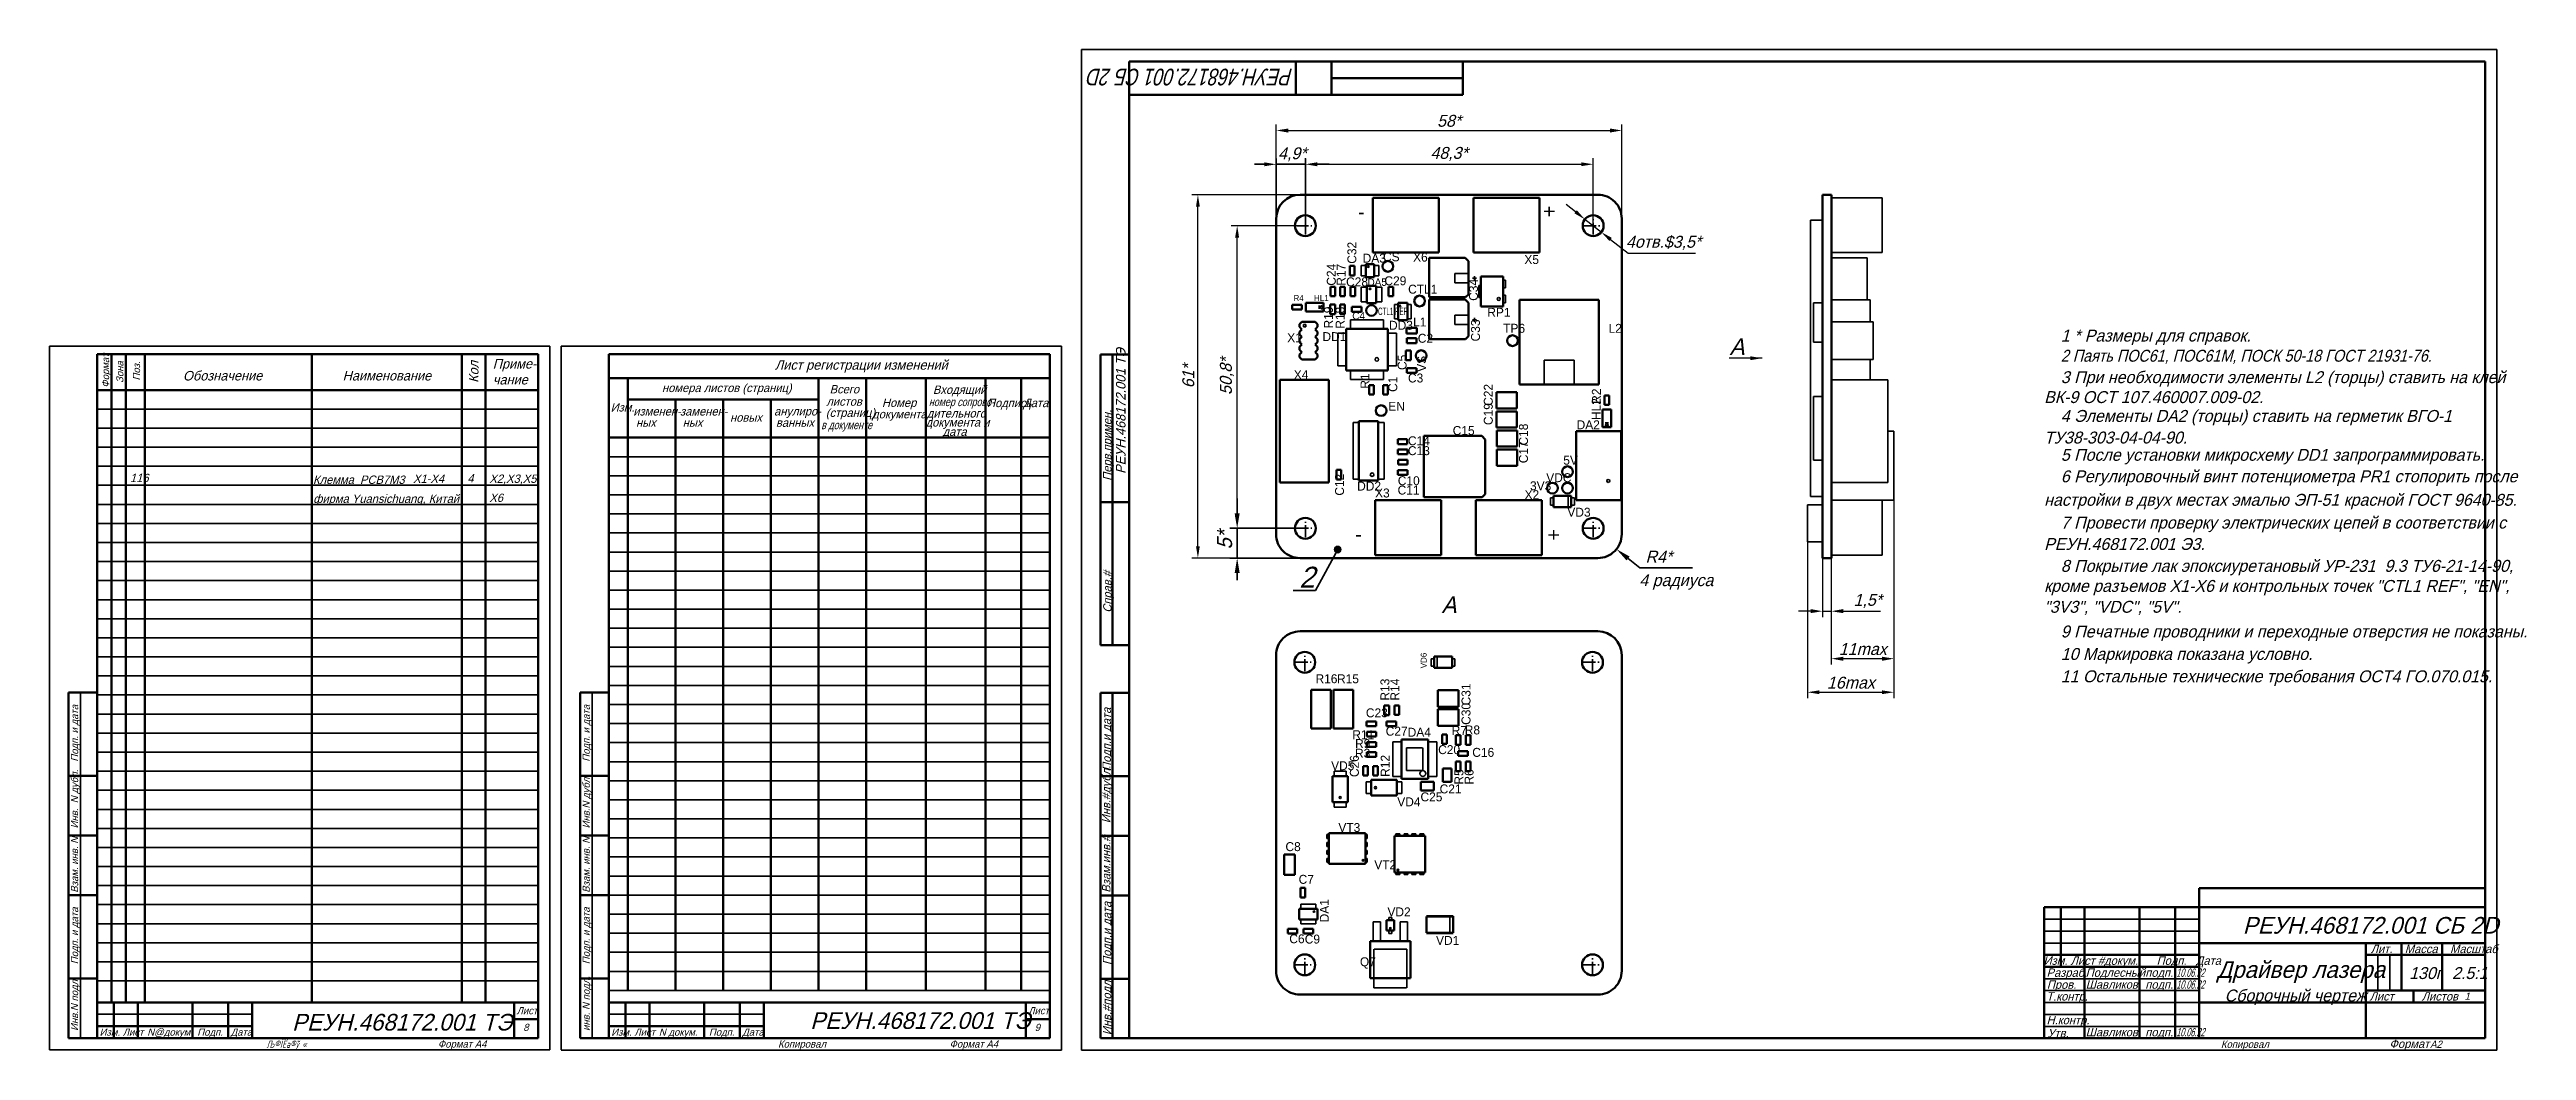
# Model space of a CAD drawing. Extents: x 23089 to 26268, y -1278 to -524.
# Drawn here: x 25229 to 26268, y -944 to -524 of the extents above; entities that cross this region are included whole.
import ezdxf

# ---------------------------------------------------------------- set-up
doc = ezdxf.new("R2010")
doc.units = 0
doc.header["$MEASUREMENT"] = 0
doc.linetypes.add('CNTR_ECKD_1', pattern=[7.5, 5, -1, 0.5, -1])
doc.linetypes.add('DASHED2', pattern=[0.375, 0.25, -0.125])
doc.layers.get('0').update_dxf_attribs({"linetype": 'CONTINUOUS', "lineweight": 50})
doc.layers.get('Defpoints').update_dxf_attribs({"color": 8, "linetype": 'CONTINUOUS'})
for name, color, linetype, lineweight in [('CENTER', 2, 'CNTR_ECKD_1', 35), ('CONTUR', 7, 'CONTINUOUS', 50), ('DIM', 1, 'CONTINUOUS', 35)]:
    doc.layers.add(name, color=color, linetype=linetype, lineweight=lineweight)
doc.layers.add('TEXT', color=1, linetype='CONTINUOUS')
doc.styles.add('ECKD', font='ec5cdwin.shx', dxfattribs={"oblique": 15})
doc.styles.add('ESKD', font='eskd', dxfattribs={"width": 0.9, "oblique": 15, "height": 4})
doc.styles.get("Standard").update_dxf_attribs({"font": 'ec5cdwin.shx'})
doc.styles.add('ЕСКД', font='ec5cdwin.shx', dxfattribs={"oblique": 15})
doc.dimstyles.new('05', dxfattribs={"dimtxt": 5, "dimasz": 5, "dimexe": 2.5, "dimexo": 0, "dimgap": 1.5, "dimtad": 1, "dimtoh": 1, "dimlfac": 0.5, "dimtxsty": 'ECKD', "dimcen": -3, "dimdle": 1.25, "dimclrd": 256, "dimclre": 256, "dimclrt": 256, "dimaunit": 1, "dimadec": 0, "dimazin": 0, "dimtfac": 0.45, "dimtmove": 0, "dimatfit": 2, "dimfxl": 1, "dimtvp": 0.9, "dimtolj": 1, "dimtzin": 12, "dimarcsym": 1})

msp = doc.modelspace()

# ---------------------------------------------------------------- texts
at = {"style": 'ECKD', "oblique": 15}
msp.add_text('2', height=8.75, dxfattribs=at).set_placement((25753.062, -749.382))
at = {"char_height": 7, "attachment_point": 5, "style": 'ECKD'}
for insert in [(25936.715, -648.253), (25815.852, -756.598)]:
    msp.add_mtext('\\A1;А', dxfattribs=dict(at, insert=insert))
at = {"layer": 'Defpoints', "style": 'ECKD', "oblique": 15}
msp.add_text('X1-Х4', height=3.5, dxfattribs=at).set_placement((25381.185, -705.427))
at = {"layer": 'DIM', "style": 'ECKD', "oblique": 15, "width": 0.8}
msp.add_text('РЕУН.468172.001 СБ 2D', height=7, rotation=180, dxfattribs=at).set_placement((25750.537, -531.593))
at = {"layer": 'DIM'}
for s, height, p in [('-', 6.25, (25777.689, -594.715)), ('DA3', 3.75, (25779.644, -612.986)), ('CS', 3.75, (25788.178, -612.43)), ('X6', 3.75, (25800.815, -612.561)), ('X5', 3.75, (25847.506, -613.577)), ('C28', 3.75, (25772.684, -622.929)), ('DA5', 3.125, (25781.677, -622.732)), ('C29', 3.75, (25788.774, -622.474)), ('CTL1', 3.75, (25798.725, -626.013)), ('R4', 2.5, (25750.637, -629.088)), ('HL1', 2.5, (25759.231, -629.095)), ('C4', 3.125, (25775.27, -636.868)), ('RP1', 3.75, (25831.95, -635.72)), ('X1', 3.75, (25747.979, -646.421)), ('DD1', 3.75, (25762.781, -645.922)), ('DD3', 3.75, (25790.716, -641.162)), ('L1', 3.75, (25800.82, -639.787)), ('C2', 3.75, (25802.779, -646.612)), ('TP6', 3.75, (25838.609, -642.422)), ('L2', 3.75, (25882.825, -642.452)), ('X4', 3.75, (25750.743, -661.897)), ('C3', 3.75, (25798.667, -663.289)), ('EN', 3.75, (25790.375, -675.164)), ('C14', 3.75, (25798.646, -689.634)), ('C15', 3.75, (25817.431, -685.338)), ('DA2', 3.75, (25869.43, -682.922)), ('C13', 3.75, (25798.629, -693.793)), ('5V', 3.75, (25863.834, -697.79)), ('DD2', 3.75, (25777.33, -708.652)), ('C11', 3.75, (25794.316, -710.325)), ('C10', 3.75, (25794.385, -706.397)), ('3V3', 3.75, (25849.876, -708.538)), ('VDC', 3.75, (25856.673, -705.131)), ('X3', 3.75, (25784.857, -711.55)), ('X2', 3.75, (25847.598, -712.274)), ('VD3', 3.75, (25865.542, -719.609)), ('-', 6.25, (25776.466, -730.073)), ('R16', 3.75, (25759.862, -789.503)), ('R15', 3.75, (25768.881, -789.522)), ('C23', 3.75, (25780.996, -803.814)), ('R11', 3.75, (25775.296, -813.005)), ('C27', 3.75, (25789.3, -811.53)), ('DA4', 3.75, (25798.531, -811.966)), ('R7', 3.75, (25817.02, -811.255)), ('R8', 3.75, (25822.486, -810.996)), ('R3', 3.75, (25776.45, -820.77)), ('R9', 3.75, (25776.477, -816.743)), ('C20', 3.75, (25811.32, -819.267)), ('C16', 3.75, (25825.641, -820.41)), ('VD5', 3.75, (25766.413, -826.009)), ('VD4', 3.75, (25794.161, -841.178)), ('C25', 3.75, (25803.911, -839.096)), ('C21', 3.75, (25811.944, -835.757)), ('VT3', 3.75, (25769.453, -851.962)), ('C8', 3.75, (25747.248, -859.979)), ('C7', 3.75, (25752.783, -873.706)), ('VT2', 3.75, (25784.514, -867.567)), ('VD2', 3.75, (25790.039, -887.36)), ('C6', 3.75, (25748.853, -898.649)), ('C9', 3.75, (25755.339, -898.771)), ('VD1', 3.75, (25810.433, -899.333)), ('Q7', 3.75, (25778.5, -908.298))]:
    msp.add_text(s, height=height, dxfattribs=at).set_placement(p)
for s, height, p in [('+', 6.25, (25860.946, -593.927)), ('C32', 3.75, (25777.006, -613.455)), ('C24', 3.75, (25768.358, -622.669)), ('R17', 3.75, (25772.444, -622.689)), ('C34', 3.75, (25828.027, -629.022)), ('R19', 3.75, (25767.174, -640.621)), ('R18', 3.75, (25772.035, -640.732)), ('C33', 3.75, (25828.86, -646.06)), ('C5', 3.75, (25798.065, -658.056)), ('VS', 3.75, (25806.253, -658.815)), ('R1', 3.75, (25782.497, -665.891)), ('C1', 3.75, (25794.168, -667.251)), ('C22', 3.75, (25834.236, -673.105)), ('C19', 3.75, (25834.236, -681.168)), ('HL2', 3.75, (25879.52, -679.063)), ('R2', 3.75, (25879.594, -672.253)), ('C18', 3.75, (25848.996, -689.754)), ('C17', 3.75, (25848.996, -697.181)), ('C12', 3.75, (25771.816, -710.792)), ('+', 6.25, (25862.821, -729.695)), ('VD6', 2.5, (25806.506, -783.233)), ('R13', 3.75, (25790.864, -796.79)), ('R14', 3.75, (25795.057, -796.801)), ('C31', 3.75, (25824.888, -798.833)), ('C30', 3.75, (25824.888, -806.997)), ('C26', 3.75, (25778.037, -828.914)), ('R12', 3.75, (25790.967, -828.803)), ('R5', 3.75, (25821.924, -832.05)), ('R6', 3.75, (25826.161, -832.038)), ('DA1', 3.75, (25765.432, -889.883))]:
    msp.add_text(s, height=height, rotation=90, dxfattribs=at).set_placement(p)
at = {"layer": 'DIM', "width": 0.5}
msp.add_text('CTL1 REF', height=3.125, dxfattribs=at).set_placement((25786.1, -634.967))
at = {"layer": 'DIM', "oblique": 15}
for s, height, style, p in [('1 * Размеры для справок.', 5, 'ЕСКД', (26072.617, -646.112)), ('Приме-', 4, 'ECKD', (25414.613, -657.449)), ('Лист регистрации изменений', 4, 'ECKD', (25532.985, -657.929)), ('Обозначение', 4, 'ECKD', (25284.613, -662.449)), ('Наименование', 4, 'ECKD', (25351.613, -662.449)), ('чание', 4, 'ECKD', (25414.613, -664.115)), ('номера листов (страниц)', 3.5, 'ECKD', (25485.614, -667.32)), ('Всего', 3.5, 'ECKD', (25555.976, -667.885)), ('Входящий', 3.5, 'ECKD', (25599.32, -668.075)), ('3 При необходимости элементы L2 (торцы) ставить на клей', 5, 'ЕСКД', (26072.617, -663.565)), ('Изм.', 3.5, 'ECKD', (25464.076, -675.48)), ('изменен-', 3.5, 'ECKD', (25473.584, -677.16)), ('заменен-', 3.5, 'ECKD', (25493.197, -677.16)), ('анулиро-', 3.5, 'ECKD', (25532.659, -677.148)), ('листов', 3.5, 'ECKD', (25554.588, -673.049)), ('(страниц)', 3.5, 'ECKD', (25554.384, -677.735)), ('документа', 3.5, 'ECKD', (25573.841, -678.318)), ('Номер', 3.5, 'ECKD', (25577.941, -673.537)), ('дительного', 3.5, 'ECKD', (25596.785, -677.992)), ('Подпись', 3.5, 'ECKD', (25622.019, -673.637)), ('Дата', 3.5, 'ECKD', (25637.193, -673.637)), ('ВК-9 ОСТ 107.460007.009-02.', 5, 'ЕСКД', (26065.617, -671.929)), ('4 Элементы DA2 (торцы) ставить на герметик ВГО-1 ', 5, 'ЕСКД', (26072.617, -679.831)), ('ных', 3.5, 'ECKD', (25474.728, -681.902)), ('ных', 3.5, 'ECKD', (25494.308, -681.902)), ('новых', 3.5, 'ECKD', (25514.185, -679.738)), ('ванных', 3.5, 'ECKD', (25533.445, -681.902)), ('документа и', 3.5, 'ECKD', (25596.236, -681.79)), ('дата', 3.5, 'ECKD', (25603.376, -685.705)), ('ТУ38-303-04-04-90.', 5, 'ЕСКД', (26065.617, -688.905)), ('5 После установки микросхему DD1 запрограммировать.', 5, 'ЕСКД', (26072.617, -696.16)), ('6 Регулировочный винт потенциометра PR1 стопорить после ', 5, 'ЕСКД', (26072.617, -705.181)), ('настройки в двух местах эмалью ЭП-51 красной ГОСТ 9640-85.', 5, 'ЕСКД', (26065.617, -715.043)), ('7 Провести проверку электрических цепей в соответствии с', 5, 'ЕСКД', (26072.617, -724.608)), ('РЕУН.468172.001 Э3.', 5, 'ЕСКД', (26065.617, -733.582)), ('8 Покрытие лак эпоксиуретановый УР-231  9.3 ТУ6-21-14-90,', 5, 'ЕСКД', (26072.617, -742.764)), ('кроме разъемов X1-X6 и контрольных точек "CTL1 REF", "EN",', 5, 'ЕСКД', (26065.617, -751.182)), ('"3V3", "VDC", "5V".', 5, 'ЕСКД', (26065.617, -759.94)), ('9 Печатные проводники и переходные отверстия не показаны.', 5, 'ЕСКД', (26072.617, -770.311)), ('10 Маркировка показана условно.', 5, 'ЕСКД', (26072.617, -779.743)), ('11 Остальные технические требования ОСТ4 ГО.070.015.', 5, 'ЕСКД', (26072.617, -789.114)), ('РЕУН.468172.001 СБ 2D', 7, 'ECKD', (26148.992, -894.621)), ('Подлесный', 3.5, 'ECKD', (26083.058, -912.733)), ('Шавликов', 3.5, 'ECKD', (26083.058, -917.733)), ('подп.', 3.5, 'ECKD', (26108.051, -912.733)), ('Драйвер лазера', 7, 'ECKD', (26138.115, -913.211)), ('подп.', 3.5, 'ECKD', (26108.051, -917.733)), ('Сборочный чертеж', 5, 'ECKD', (26141.365, -923.088)), ('Изм. Лист', 3, 'ECKD', (25249.613, -937.449)), ('N@докум.', 3, 'ECKD', (25269.613, -937.449)), ('Подп.', 3, 'ECKD', (25290.613, -937.449)), ('Дата', 3, 'ECKD', (25304.613, -937.449)), ('РЕУН.468172.001 ТЭ', 7, 'ECKD', (25330.403, -935.297)), ('Лист', 3, 'ECKD', (25424.613, -928.449)), ('Изм. Лист', 3, 'ECKD', (25464.317, -937.449)), ('N докум.', 3, 'ECKD', (25484.317, -937.449)), ('Подп.', 3, 'ECKD', (25505.317, -937.449)), ('Дата', 3, 'ECKD', (25519.317, -937.449)), ('РЕУН.468172.001 ТЭ', 7, 'ECKD', (25547.846, -934.596)), ('Лист', 3, 'ECKD', (25639.317, -928.449)), ('Шавликов', 3.5, 'ECKD', (26083.058, -937.733)), ('подп.', 3.5, 'ECKD', (26108.051, -937.733)), ('Формат A4', 3, 'ECKD', (25391.613, -942.449)), ('Копировал', 3, 'ECKD', (25534.317, -942.449)), ('Формат A4', 3, 'ECKD', (25606.317, -942.449)), ('Копировал', 3, 'ECKD', (26139.81, -942.547)), ('A2', 3, 'ECKD', (26227.617, -942.547))]:
    msp.add_text(s, height=height, dxfattribs=dict(at, style=style)).set_placement(p)
at = {"layer": 'DIM', "style": 'ECKD', "oblique": 15}
for s, height, p in [('Формат', 3, (25253.613, -665.449)), ('Зона', 3, (25259.613, -663.449)), ('Поз.', 3, (25266.613, -662.449)), ('Кол', 4, (25408.613, -663.449)), ('РЕУН.468172.001 ТЭ', 4, (25680.126, -701.649)), ('Перв.примен.', 3.5, (25674.21, -704.549)), ('Справ.#', 3.5, (25674.283, -759.913)), ('Подп. и дата', 3, (25240.613, -822.449)), ('Подп. и дата', 3, (25455.317, -822.449)), ('Подп.и дата', 3.5, (25673.974, -826.317)), ('Инв.  N дубл.', 3, (25240.613, -850.449)), ('Инв.N дубл.', 3, (25455.317, -850.449)), ('Взам.инв.#    Инв.#дубл.', 3.5, (25673.816, -877.455)), ('Взам. инв. N', 3, (25240.613, -877.449)), ('Взам. инв. N', 3, (25455.317, -877.449)), ('Подп. и дата', 3, (25240.613, -907.449)), ('Подп. и дата', 3, (25455.317, -907.449)), ('Инв.#подл.    Подп.и дата', 3.5, (25674.116, -937.189)), ('Инв.N подл.', 3, (25240.613, -935.449)), ('инв. N подл.', 3, (25455.317, -935.449))]:
    msp.add_text(s, height=height, rotation=90, dxfattribs=at).set_placement(p)
at = {"layer": 'DIM', "oblique": 15}
for s, height, style, width, p in [('2 Паять ПОС61, ПОС61М, ПОСК 50-18 ГОСТ 21931-76.', 5, 'ЕСКД', 0.9, (26072.617, -654.575)), ('номер сопрово-', 3.5, 'ECKD', 0.8, (25597.6, -673.204)), ('в документе', 3.5, 'ECKD', 0.8, (25552.437, -682.904)), ('10.06.22', 3.5, 'ECKD', 0.6, (26121.058, -912.733)), ('10.06.22', 3.5, 'ECKD', 0.6, (26121.058, -917.733)), ('10.06.22', 3.5, 'ECKD', 0.6, (26121.058, -937.733)), ('Љ®ЇЁа®ў\xa0«', 3, 'ESKD', 0.8, (25319.644, -942.547))]:
    msp.add_text(s, height=height, dxfattribs=dict(at, style=style, width=width)).set_placement(p)
at = {"layer": 'DIM', "char_height": 5, "attachment_point": 5, "style": 'ECKD'}
for s, insert in [('\\A1;4,9*', (25750.101, -567.562)), ('\\A1;R4*', (25903.932, -736.382))]:
    msp.add_mtext(s, dxfattribs=dict(at, insert=insert))
at = {"layer": 'DIM', "insert": (25721.756, -729.422), "char_height": 6.25, "attachment_point": 5, "rotation": 90, "style": 'ECKD'}
msp.add_mtext('\\A1;5*', dxfattribs=at)
at = {"layer": 'TEXT', "style": 'ECKD', "oblique": 15}
for s, height, p in [('116', 3.5, (25262.371, -705.093)), ('Клемма  PCB7M3', 3.5, (25339.204, -705.857)), ('4', 3.5, (25403.97, -705.238)), ('X2,X3,Х5,', 3.5, (25413.185, -705.427)), ('фирма Yuansichuang, Китай', 3.5, (25339.295, -713.835)), ('X6', 3.5, (25413.185, -713.427)), ('Изм. Лист #докум.      Подп.   Дата', 3.5, (26065.386, -907.704)), ('Лит.    Масса    Масштаб', 3.5, (26202.637, -902.782)), ('Разраб.', 3.5, (26066.646, -912.74)), ('Пров.', 3.5, (26066.76, -917.776)), ('130г', 5, (26218.798, -913.666)), ('2.5:1', 5, (26236.798, -913.666)), ('Т.контр.', 3.5, (26066.531, -922.698)), ('Лист         Листов', 3.5, (26202.179, -922.697)), ('1', 3, (26242.049, -922.383)), ('8', 3, (25427.413, -935.449)), ('9', 3, (25642.045, -935.464)), ('Н.контр.', 3.5, (26066.646, -932.656)), ('Утв.', 3.5, (26066.99, -938.15)), ('Формат', 3.5, (26210.514, -942.596))]:
    msp.add_text(s, height=height, dxfattribs=at).set_placement(p)
at = {"layer": 'TEXT', "oblique": 15}
msp.add_text('4 радиуса', height=5, dxfattribs=at).set_placement((25895.72, -748.768))

# ---------------------------------------------------------------- blocks, each defined once
blk = doc.blocks.new('*D291')
at = {"layer": 'Defpoints', "color": 0, "transparency": 16777216}
for p in [(25972.6, -737), (25976.3, -737), (25976.3, -759.3)]:
    blk.add_point(p, dxfattribs=at)
at = {"layer": 'DIM', "lineweight": -2, "transparency": 16777216}
for p, q in [((25972.6, -737), (25972.6, -761.8)), ((25976.3, -737), (25976.3, -761.8)), ((25967.6, -759.3), (25962.6, -759.3)), ((25972.6, -759.3), (25976.3, -759.3)), ((25981.3, -759.3), (25996.9, -759.3))]:
    blk.add_line(p, q, dxfattribs=at)
at = {"layer": 'DIM', "transparency": 16777216}
for points in [[(25967.6, -758.4), (25967.6, -760.1), (25972.6, -759.3)], [(25981.3, -758.4), (25981.3, -760.1), (25976.3, -759.3)]]:
    blk.add_solid(points, dxfattribs=at)
at = {"layer": 'DIM', "transparency": 16777216, "insert": (25991.6, -755), "char_height": 5, "attachment_point": 5, "style": 'ECKD'}
blk.add_mtext('\\A1;1,5*', dxfattribs=at)
blk = doc.blocks.new('*D292')
at = {"layer": 'Defpoints', "color": 0, "transparency": 16777216}
for p in [(25888.4, -557.5), (25743.4, -594.5), (25888.4, -594.5)]:
    blk.add_point(p, dxfattribs=at)
at = {"layer": 'DIM', "lineweight": -2, "transparency": 16777216}
for p, q in [((25743.4, -594.5), (25743.4, -555)), ((25748.4, -557.5), (25883.4, -557.5)), ((25888.4, -594.5), (25888.4, -555))]:
    blk.add_line(p, q, dxfattribs=at)
at = {"layer": 'DIM', "transparency": 16777216}
for points in [[(25748.4, -556.7), (25748.4, -558.4), (25743.4, -557.5)], [(25883.4, -556.7), (25883.4, -558.4), (25888.4, -557.5)]]:
    blk.add_solid(points, dxfattribs=at)
at = {"layer": 'DIM', "transparency": 16777216, "insert": (25815.9, -553.5), "char_height": 5, "attachment_point": 5, "style": 'ECKD'}
blk.add_mtext('\\A1;58*', dxfattribs=at)
blk = doc.blocks.new('*D295')
at = {"layer": 'Defpoints', "color": 0, "transparency": 16777216}
for p in [(25710.5, -584.5), (25753.4, -584.5), (25753.4, -737)]:
    blk.add_point(p, dxfattribs=at)
at = {"layer": 'DIM', "lineweight": -2, "transparency": 16777216}
for p, q in [((25753.4, -584.5), (25708, -584.5)), ((25710.5, -732), (25710.5, -589.5)), ((25753.4, -737), (25708, -737))]:
    blk.add_line(p, q, dxfattribs=at)
at = {"layer": 'DIM', "transparency": 16777216}
for points in [[(25709.7, -589.5), (25711.3, -589.5), (25710.5, -584.5)], [(25709.7, -732), (25711.3, -732), (25710.5, -737)]]:
    blk.add_solid(points, dxfattribs=at)
at = {"layer": 'DIM', "transparency": 16777216, "insert": (25706.5, -660.7), "char_height": 5, "attachment_point": 5, "rotation": 90, "style": 'ECKD'}
blk.add_mtext('\\A1;61*', dxfattribs=at)
blk = doc.blocks.new('*D293')
at = {"layer": 'Defpoints', "color": 0, "transparency": 16777216}
for p in [(25876.4, -571.7), (25755.6, -597.5), (25876.4, -597.5)]:
    blk.add_point(p, dxfattribs=at)
at = {"layer": 'DIM', "lineweight": -2, "transparency": 16777216}
for p, q in [((25755.6, -597.5), (25755.6, -569.2)), ((25876.4, -597.5), (25876.4, -569.2)), ((25760.6, -571.7), (25871.4, -571.7))]:
    blk.add_line(p, q, dxfattribs=at)
at = {"layer": 'DIM', "transparency": 16777216}
for points in [[(25760.6, -570.9), (25760.6, -572.5), (25755.6, -571.7)], [(25871.4, -570.9), (25871.4, -572.5), (25876.4, -571.7)]]:
    blk.add_solid(points, dxfattribs=at)
at = {"layer": 'DIM', "transparency": 16777216, "insert": (25815.9, -567.4), "char_height": 5, "attachment_point": 5, "style": 'ECKD'}
blk.add_mtext('\\A1;48,3*', dxfattribs=at)
blk = doc.blocks.new('*D294')
at = {"layer": 'Defpoints', "color": 0, "transparency": 16777216}
for p in [(25727, -597.5), (25755.6, -597.5), (25755.6, -724.5)]:
    blk.add_point(p, dxfattribs=at)
at = {"layer": 'DIM', "lineweight": -2, "transparency": 16777216}
for p, q in [((25755.6, -597.5), (25724.5, -597.5)), ((25727, -719.5), (25727, -602.5)), ((25755.6, -724.5), (25724.5, -724.5))]:
    blk.add_line(p, q, dxfattribs=at)
at = {"layer": 'DIM', "transparency": 16777216}
for points in [[(25726.1, -602.5), (25727.8, -602.5), (25727, -597.5)], [(25726.1, -719.5), (25727.8, -719.5), (25727, -724.5)]]:
    blk.add_solid(points, dxfattribs=at)
at = {"layer": 'DIM', "transparency": 16777216, "insert": (25722.7, -660.7), "char_height": 5, "attachment_point": 5, "rotation": 90, "style": 'ECKD'}
blk.add_mtext('\\A1;50,8*', dxfattribs=at)
blk = doc.blocks.new('*D296')
at = {"layer": 'Defpoints', "color": 0, "transparency": 16777216}
for p in [(26002.6, -712.7), (25966.3, -730.1), (26002.6, -793.3)]:
    blk.add_point(p, dxfattribs=at)
at = {"layer": 'DIM', "lineweight": -2, "transparency": 16777216}
for p, q in [((26002.6, -712.7), (26002.6, -795.8)), ((25966.3, -730.1), (25966.3, -795.8)), ((25971.3, -793.3), (25997.6, -793.3))]:
    blk.add_line(p, q, dxfattribs=at)
at = {"layer": 'DIM', "transparency": 16777216}
for points in [[(25971.3, -792.5), (25971.3, -794.1), (25966.3, -793.3)], [(25997.6, -792.5), (25997.6, -794.1), (26002.6, -793.3)]]:
    blk.add_solid(points, dxfattribs=at)
at = {"layer": 'DIM', "transparency": 16777216, "insert": (25984.5, -789.3), "char_height": 5, "attachment_point": 5, "style": 'ECKD'}
blk.add_mtext('\\A1;16max', dxfattribs=at)
blk = doc.blocks.new('*D297')
at = {"layer": 'Defpoints', "color": 0, "transparency": 16777216}
for p in [(26002.6, -712.7), (25976.3, -737), (26002.6, -779.2)]:
    blk.add_point(p, dxfattribs=at)
at = {"layer": 'DIM', "lineweight": -2, "transparency": 16777216}
for p, q in [((26002.6, -712.7), (26002.6, -781.7)), ((25976.3, -737), (25976.3, -781.7)), ((25981.3, -779.2), (25997.6, -779.2))]:
    blk.add_line(p, q, dxfattribs=at)
at = {"layer": 'DIM', "transparency": 16777216}
for points in [[(25981.3, -778.4), (25981.3, -780.1), (25976.3, -779.2)], [(25997.6, -778.4), (25997.6, -780.1), (26002.6, -779.2)]]:
    blk.add_solid(points, dxfattribs=at)
at = {"layer": 'DIM', "transparency": 16777216, "insert": (25989.5, -775.2), "char_height": 5, "attachment_point": 5, "style": 'ECKD'}
blk.add_mtext('\\A1;11max', dxfattribs=at)
blk = doc.blocks.new('*D299')
at = {"layer": 'Defpoints', "color": 0, "transparency": 16777216}
for p in [(25872.9, -594.8), (25879.8, -600.2)]:
    blk.add_point(p, dxfattribs=at)
at = {"layer": 'DIM', "lineweight": -2, "transparency": 16777216}
for p, q in [((25869, -591.7), (25865.1, -588.6)), ((25872.9, -594.8), (25879.8, -600.2)), ((25883.7, -603.3), (25891, -609)), ((25891, -609), (25919.3, -609))]:
    blk.add_line(p, q, dxfattribs=at)
at = {"layer": 'DIM', "transparency": 16777216}
for points in [[(25869.5, -591), (25868.5, -592.3), (25872.9, -594.8)], [(25884.2, -602.6), (25883.2, -603.9), (25879.8, -600.2)]]:
    blk.add_solid(points, dxfattribs=at)
at = {"layer": 'DIM', "transparency": 16777216, "insert": (25905.9, -604.7), "char_height": 5, "attachment_point": 5, "style": 'ECKD'}
blk.add_mtext('\\A1;4отв.$3,5*', dxfattribs=at)

# ---------------------------------------------------------------- dimensions: what is measured, and where the dimension line sits
at = {"layer": 'DIM'}
for base, p1, p2, text, picture, middle in [((25888.352, -557.544), (25743.356, -594.478), (25888.352, -594.482), '58*', '*D292', (25815.854, -557.544)), ((25876.352, -571.715), (25755.602, -597.482), (25876.352, -597.482), '48,3*', '*D293', (25815.852, -571.715)), ((26002.59, -793.31), (25966.34, -730.124), (26002.59, -712.732), '16max', '*D296', (25984.465, -793.31)), ((26002.59, -779.248), (25976.34, -736.982), (26002.59, -712.732), '11max', '*D297', (25989.465, -779.248)), ((25976.34, -759.267), (25972.59, -736.982), (25976.34, -736.982), '1,5*', '*D291', (25991.638, -759.267))]:
    dim = msp.add_linear_dim(base=base, p1=p1, p2=p2, text=text, dimstyle='05', dxfattribs=at)
    dim.commit()
    dim.dimension.update_dxf_attribs({"geometry": picture, "text_midpoint": middle, "dimtype": 160})
for base, p1, p2, text, picture, middle in [((25710.51, -584.482), (25753.352, -736.982), (25753.351, -584.482), '61*', '*D295', (25710.51, -660.732)), ((25726.98, -597.482), (25755.602, -724.482), (25755.602, -597.482), '50,8*', '*D294', (25726.98, -660.732))]:
    dim = msp.add_linear_dim(base=base, p1=p1, p2=p2, angle=90, text=text, dimstyle='05', dxfattribs=at)
    dim.commit()
    dim.dimension.update_dxf_attribs({"geometry": picture, "text_midpoint": middle, "dimtype": 160})
dim = msp.add_diameter_dim_2p(p1=(25872.913, -594.777), p2=(25879.79, -600.187), text='4отв.$3,5*', dimstyle='05', dxfattribs=at)
dim.commit()
dim.dimension.update_dxf_attribs({"geometry": '*D299', "text_midpoint": (25905.89, -608.984), "dimtype": 163})

# ---------------------------------------------------------------- hatches: boundary and pattern name
at = {"layer": 'DIM'}
msp.add_hatch(color=256, dxfattribs=at).paths.add_polyline_path([(25770.512, -733.418, 1), (25767.83, -733.418, 1)])

# ---------------------------------------------------------------- linework, layer by layer
for p, q in [((25766.618, -528.547), (25766.618, -542.547)), ((25821.617, -528.547), (25821.617, -542.547)), ((25766.618, -535.547), (25821.617, -535.547)), ((25753.351, -584.482), (25878.352, -584.482)), ((25783.852, -585.732), (25811.602, -585.732)), ((25783.852, -585.732), (25783.852, -608.732)), ((25811.602, -585.732), (25811.602, -608.732)), ((25826.102, -585.732), (25853.852, -585.732)), ((25826.102, -585.732), (25826.102, -608.732)), ((25853.852, -585.732), (25853.852, -608.732)), ((25972.59, -584.482), (25976.34, -584.482)), ((25972.59, -736.982), (25972.59, -584.482)), ((25976.34, -584.482), (25976.34, -736.982)), ((25743.356, -726.987), (25743.356, -594.478)), ((25888.352, -726.982), (25888.352, -594.482)), ((25783.852, -608.732), (25811.602, -608.732)), ((25807.602, -627.545), (25807.602, -610.982)), ((25807.602, -610.982), (25822.664, -610.982)), ((25822.664, -610.982), (25824.102, -612.42)), ((25824.102, -626.295), (25824.102, -612.42)), ((25826.102, -608.732), (25853.852, -608.732)), ((25766.102, -623.107), (25768.102, -623.107)), ((25766.102, -627.107), (25766.102, -623.107)), ((25768.102, -627.107), (25768.102, -623.107)), ((25770.197, -623.107), (25772.197, -623.107)), ((25770.197, -627.107), (25770.197, -623.107)), ((25772.197, -627.107), (25772.197, -623.107)), ((25774.227, -618.357), (25774.227, -614.357)), ((25774.227, -614.357), (25776.227, -614.357)), ((25774.227, -618.357), (25776.227, -618.357)), ((25774.477, -627.107), (25774.477, -623.107)), ((25774.477, -623.107), (25776.477, -623.107)), ((25776.227, -618.357), (25776.227, -614.357)), ((25776.477, -627.107), (25776.477, -623.107)), ((25780.977, -619.045), (25780.977, -613.67)), ((25780.977, -613.67), (25784.477, -613.67)), ((25780.977, -619.045), (25784.477, -619.045)), ((25781.352, -622.732), (25785.352, -622.732)), ((25781.352, -629.982), (25781.352, -622.732)), ((25784.477, -619.045), (25784.477, -613.67)), ((25785.352, -629.982), (25785.352, -622.732)), ((25790.477, -627.107), (25790.477, -623.107)), ((25790.477, -623.107), (25792.477, -623.107)), ((25792.477, -627.107), (25792.477, -623.107)), ((25829.289, -618.795), (25838.664, -618.795)), ((25829.289, -631.42), (25829.289, -618.795)), ((25838.664, -631.42), (25838.664, -618.795)), ((25750.102, -632.641), (25750.102, -630.641)), ((25750.102, -630.641), (25754.102, -630.641)), ((25750.102, -632.641), (25754.102, -632.641)), ((25754.102, -632.641), (25754.102, -630.641)), ((25755.853, -629.879), (25763.156, -629.879)), ((25755.853, -633.504), (25755.853, -629.879)), ((25755.853, -633.504), (25763.156, -633.504)), ((25763.156, -633.504), (25763.156, -629.879)), ((25766.044, -630.629), (25768.044, -630.629)), ((25766.044, -634.629), (25766.044, -630.629)), ((25766.102, -627.107), (25768.102, -627.107)), ((25768.044, -634.629), (25768.044, -630.629)), ((25770.197, -627.107), (25772.197, -627.107)), ((25770.197, -630.607), (25772.197, -630.607)), ((25770.197, -634.607), (25770.197, -630.607)), ((25772.197, -634.607), (25772.197, -630.607)), ((25774.477, -627.107), (25776.477, -627.107)), ((25775.102, -631.607), (25779.102, -631.607)), ((25775.102, -633.607), (25775.102, -631.607)), ((25775.102, -633.607), (25779.102, -633.607)), ((25779.102, -633.607), (25779.102, -631.607)), ((25781.352, -629.982), (25785.352, -629.982)), ((25790.477, -627.107), (25792.477, -627.107)), ((25794.529, -637.175), (25794.529, -629.925)), ((25794.529, -629.925), (25798.529, -629.925)), ((25798.529, -637.175), (25798.529, -629.925)), ((25807.602, -627.545), (25822.852, -627.545)), ((25807.602, -645.045), (25807.602, -628.482)), ((25807.602, -628.482), (25822.664, -628.482)), ((25822.664, -628.482), (25824.102, -629.92)), ((25822.852, -627.545), (25824.102, -626.295)), ((25824.102, -643.795), (25824.102, -629.92)), ((25829.289, -631.42), (25838.664, -631.42)), ((25845.477, -628.607), (25878.727, -628.607)), ((25845.477, -664.107), (25845.477, -628.607)), ((25878.727, -664.107), (25878.727, -628.607)), ((25753.164, -638.828), (25754.164, -637.828)), ((25753.164, -640.003), (25753.164, -638.828)), ((25753.164, -640.003), (25754.164, -641.003)), ((25753.164, -642.003), (25754.164, -641.003)), ((25753.164, -643.178), (25753.164, -642.003)), ((25753.164, -643.178), (25754.164, -644.178)), ((25753.164, -645.178), (25754.164, -644.178)), ((25754.164, -637.828), (25759.664, -637.828)), ((25759.664, -637.828), (25760.664, -638.828)), ((25759.664, -641.003), (25760.664, -640.003)), ((25759.664, -641.003), (25760.664, -642.003)), ((25759.664, -644.178), (25760.664, -643.178)), ((25759.664, -644.178), (25760.664, -645.178)), ((25760.664, -640.003), (25760.664, -638.828)), ((25760.664, -643.178), (25760.664, -642.003)), ((25766.044, -634.629), (25768.044, -634.629)), ((25770.197, -634.607), (25772.197, -634.607)), ((25772.727, -640.732), (25790.227, -640.732)), ((25772.727, -658.232), (25772.727, -640.732)), ((25790.227, -658.232), (25790.227, -640.732)), ((25794.529, -637.175), (25798.529, -637.175)), ((25798.039, -640.301), (25802.414, -640.301)), ((25798.039, -642.676), (25798.039, -640.301)), ((25798.039, -642.676), (25802.414, -642.676)), ((25802.414, -642.676), (25802.414, -640.301)), ((25822.852, -645.045), (25824.102, -643.795)), ((25753.164, -646.353), (25753.164, -645.178)), ((25753.164, -646.353), (25754.164, -647.353)), ((25753.164, -648.353), (25754.164, -647.353)), ((25753.164, -649.528), (25753.164, -648.353)), ((25753.164, -649.528), (25754.164, -650.528)), ((25753.164, -651.528), (25754.164, -650.528)), ((25753.164, -652.703), (25753.164, -651.528)), ((25753.164, -652.703), (25754.164, -653.703)), ((25754.164, -653.703), (25759.664, -653.703)), ((25759.664, -647.353), (25760.664, -646.353)), ((25759.664, -647.353), (25760.664, -648.353)), ((25759.664, -650.528), (25760.664, -649.528)), ((25759.664, -650.528), (25760.664, -651.528)), ((25759.664, -653.703), (25760.664, -652.703)), ((25760.664, -646.353), (25760.664, -645.178)), ((25760.664, -649.528), (25760.664, -648.353)), ((25760.664, -652.703), (25760.664, -651.528)), ((25797.82, -653.859), (25797.82, -649.859)), ((25797.82, -649.859), (25799.82, -649.859)), ((25797.82, -653.859), (25799.82, -653.859)), ((25798.227, -644.732), (25802.227, -644.732)), ((25798.227, -646.732), (25798.227, -644.732)), ((25798.227, -646.732), (25802.227, -646.732)), ((25799.82, -653.859), (25799.82, -649.859)), ((25802.227, -646.732), (25802.227, -644.732)), ((25807.602, -645.045), (25822.852, -645.045)), ((25765.437, -662.231), (25744.837, -662.231)), ((25744.837, -662.231), (25744.837, -705.335)), ((25765.437, -705.335), (25765.437, -662.231)), ((25772.727, -658.232), (25790.227, -658.232)), ((25782.352, -664.357), (25784.352, -664.357)), ((25782.352, -668.357), (25782.352, -664.357)), ((25784.352, -668.357), (25784.352, -664.357)), ((25788.194, -668.357), (25788.194, -664.357)), ((25788.194, -664.357), (25790.194, -664.357)), ((25790.194, -668.357), (25790.194, -664.357)), ((25798.227, -657.232), (25802.227, -657.232)), ((25798.227, -659.232), (25798.227, -657.232)), ((25798.227, -659.232), (25802.227, -659.232)), ((25802.227, -659.232), (25802.227, -657.232)), ((25845.477, -664.107), (25878.727, -664.107)), ((25782.352, -668.357), (25784.352, -668.357)), ((25788.194, -668.357), (25790.194, -668.357)), ((25835.853, -667.405), (25844.353, -667.405)), ((25835.853, -674.155), (25835.853, -667.405)), ((25835.853, -674.155), (25844.353, -674.155)), ((25835.853, -675.465), (25844.353, -675.465)), ((25835.853, -682.215), (25835.853, -675.465)), ((25844.353, -674.155), (25844.353, -667.405)), ((25844.353, -682.215), (25844.353, -675.465)), ((25880.289, -681.981), (25880.289, -674.678)), ((25880.289, -674.678), (25883.914, -674.678)), ((25881.102, -668.732), (25883.102, -668.732)), ((25881.102, -672.732), (25881.102, -668.732)), ((25881.102, -672.732), (25883.102, -672.732)), ((25883.102, -672.732), (25883.102, -668.732)), ((25883.914, -681.981), (25883.914, -674.678)), ((25778.102, -679.482), (25786.102, -679.482)), ((25778.102, -704.482), (25778.102, -679.482)), ((25786.102, -704.482), (25786.102, -679.482)), ((25805.352, -711.486), (25805.352, -685.736)), ((25805.352, -685.736), (25829.664, -685.736)), ((25829.664, -685.736), (25831.102, -687.173)), ((25835.853, -682.215), (25844.353, -682.215)), ((25835.977, -683.456), (25844.477, -683.456)), ((25835.977, -690.206), (25835.977, -683.456)), ((25844.477, -690.206), (25844.477, -683.456)), ((25869.227, -683.732), (25888.102, -683.732)), ((25869.227, -712.732), (25869.227, -683.732)), ((25880.289, -681.981), (25883.914, -681.981)), ((25888.102, -712.732), (25888.102, -683.732)), ((25794.376, -689.14), (25794.376, -687.14)), ((25794.376, -687.14), (25798.376, -687.14)), ((25794.376, -689.14), (25798.376, -689.14)), ((25794.451, -693.414), (25794.451, -691.414)), ((25794.451, -691.414), (25798.451, -691.414)), ((25794.451, -693.414), (25798.451, -693.414)), ((25794.477, -697.745), (25794.477, -695.745)), ((25794.477, -695.745), (25798.477, -695.745)), ((25798.376, -689.14), (25798.376, -687.14)), ((25798.451, -693.414), (25798.451, -691.414)), ((25798.477, -697.745), (25798.477, -695.745)), ((25831.102, -710.111), (25831.102, -687.173)), ((25835.977, -690.206), (25844.477, -690.206)), ((25835.977, -691.48), (25844.477, -691.48)), ((25835.977, -698.23), (25835.977, -691.48)), ((25844.477, -698.23), (25844.477, -691.48)), ((25744.837, -705.335), (25765.437, -705.335)), ((25768.643, -703.982), (25768.643, -699.982)), ((25768.643, -699.982), (25770.643, -699.982)), ((25768.643, -703.982), (25770.643, -703.982)), ((25770.643, -703.982), (25770.643, -699.982)), ((25778.102, -704.482), (25786.102, -704.482)), ((25794.455, -700.077), (25798.455, -700.077)), ((25794.455, -702.077), (25794.455, -700.077)), ((25794.455, -702.077), (25798.455, -702.077)), ((25794.477, -697.745), (25798.477, -697.745)), ((25798.455, -702.077), (25798.455, -700.077)), ((25835.977, -698.23), (25844.477, -698.23)), ((25784.852, -712.732), (25812.602, -712.732)), ((25784.852, -735.732), (25784.852, -712.732)), ((25805.352, -711.486), (25829.727, -711.486)), ((25812.602, -735.732), (25812.602, -712.732)), ((25827.102, -712.732), (25854.852, -712.732)), ((25827.102, -735.732), (25827.102, -712.732)), ((25829.727, -711.486), (25831.102, -710.111)), ((25854.852, -735.732), (25854.852, -712.732)), ((25859.687, -710.885), (25867.187, -710.885)), ((25859.687, -711.698), (25859.687, -710.885)), ((25859.687, -714.76), (25859.687, -711.698)), ((25859.687, -715.635), (25859.687, -714.76)), ((25859.687, -715.635), (25867.187, -715.635)), ((25867.187, -711.698), (25867.187, -710.885)), ((25867.187, -714.76), (25867.187, -711.635)), ((25867.187, -715.635), (25867.187, -714.76)), ((25869.227, -712.732), (25888.102, -712.732)), ((25753.352, -736.982), (25878.352, -736.982)), ((25784.852, -735.732), (25812.602, -735.732)), ((25827.102, -735.732), (25854.852, -735.732)), ((25976.34, -736.982), (25972.59, -736.982)), ((25878.352, -767.725), (25753.352, -767.724)), ((25743.352, -910.224), (25743.352, -777.724)), ((25809.701, -779.224), (25809.701, -778.349)), ((25817.201, -778.349), (25809.701, -778.349)), ((25809.701, -782.349), (25809.701, -779.224)), ((25817.201, -779.224), (25817.201, -778.349)), ((25817.201, -782.287), (25817.201, -779.224)), ((25888.347, -910.229), (25888.347, -777.72)), ((25809.701, -783.099), (25809.701, -782.287)), ((25817.201, -783.099), (25809.701, -783.099)), ((25817.201, -783.099), (25817.201, -782.287)), ((25758.06, -808.477), (25758.06, -792.227)), ((25766.31, -792.227), (25758.06, -792.227)), ((25766.31, -808.477), (25766.31, -792.227)), ((25767.435, -808.477), (25767.435, -792.227)), ((25775.685, -792.227), (25767.435, -792.227)), ((25775.685, -808.477), (25775.685, -792.227)), ((25788.73, -802.887), (25788.73, -798.887)), ((25790.73, -798.887), (25788.73, -798.887)), ((25790.73, -802.887), (25790.73, -798.887)), ((25792.988, -802.811), (25792.988, -798.811)), ((25794.988, -798.811), (25792.988, -798.811)), ((25794.988, -802.811), (25794.988, -798.811)), ((25819.881, -792.397), (25811.131, -792.397)), ((25811.131, -799.397), (25811.131, -792.397)), ((25819.881, -799.397), (25811.131, -799.397)), ((25819.881, -799.397), (25819.881, -792.397)), ((25766.31, -808.477), (25758.06, -808.477)), ((25775.685, -808.477), (25767.435, -808.477)), ((25785.302, -805.572), (25781.302, -805.572)), ((25781.302, -807.572), (25781.302, -805.572)), ((25785.302, -807.572), (25781.302, -807.572)), ((25781.36, -811.896), (25781.36, -809.896)), ((25785.36, -809.896), (25781.36, -809.896)), ((25785.302, -807.572), (25785.302, -805.572)), ((25785.36, -811.896), (25785.36, -809.896)), ((25790.73, -802.887), (25788.73, -802.887)), ((25793.712, -805.572), (25789.712, -805.572)), ((25789.712, -807.572), (25789.712, -805.572)), ((25793.712, -807.572), (25789.712, -807.572)), ((25794.988, -802.811), (25792.988, -802.811)), ((25793.712, -807.572), (25793.712, -805.572)), ((25819.881, -800.426), (25811.131, -800.426)), ((25811.131, -807.426), (25811.131, -800.426)), ((25819.881, -807.426), (25811.131, -807.426)), ((25819.881, -807.426), (25819.881, -800.426)), ((25785.36, -811.896), (25781.36, -811.896)), ((25781.36, -816.203), (25781.36, -814.203)), ((25785.36, -814.203), (25781.36, -814.203)), ((25785.36, -816.203), (25781.36, -816.203)), ((25781.36, -820.428), (25781.36, -818.428)), ((25785.36, -818.428), (25781.36, -818.428)), ((25785.36, -820.428), (25781.36, -820.428)), ((25785.36, -816.203), (25785.36, -814.203)), ((25785.36, -820.428), (25785.36, -818.428)), ((25807.143, -813.162), (25795.893, -813.162)), ((25795.893, -829.662), (25795.893, -813.162)), ((25807.143, -829.662), (25807.143, -813.162)), ((25814.977, -811.016), (25812.977, -811.016)), ((25812.977, -815.016), (25812.977, -811.016)), ((25814.977, -815.016), (25812.977, -815.016)), ((25814.977, -815.016), (25814.977, -811.016)), ((25818.743, -815.349), (25818.743, -811.349)), ((25820.743, -811.349), (25818.743, -811.349)), ((25820.743, -815.349), (25818.743, -815.349)), ((25823.758, -817.974), (25819.758, -817.974)), ((25819.758, -819.974), (25819.758, -817.974)), ((25823.758, -819.974), (25819.758, -819.974)), ((25820.743, -815.349), (25820.743, -811.349)), ((25822.9, -815.349), (25822.9, -811.349)), ((25824.9, -811.349), (25822.9, -811.349)), ((25824.9, -815.349), (25822.9, -815.349)), ((25823.758, -819.974), (25823.758, -817.974)), ((25824.9, -815.349), (25824.9, -811.349)), ((25773.477, -828.574), (25766.977, -828.574)), ((25766.977, -839.374), (25766.977, -828.574)), ((25773.477, -839.374), (25773.477, -828.574)), ((25779.852, -828.287), (25779.852, -824.287)), ((25781.852, -824.287), (25779.852, -824.287)), ((25781.852, -828.287), (25779.852, -828.287)), ((25781.852, -828.287), (25781.852, -824.287)), ((25783.145, -836.599), (25783.145, -830.099)), ((25783.145, -830.099), (25793.945, -830.099)), ((25786.068, -824.287), (25784.068, -824.287)), ((25784.068, -828.287), (25784.068, -824.287)), ((25786.068, -828.287), (25784.068, -828.287)), ((25786.068, -828.287), (25786.068, -824.287)), ((25793.945, -836.599), (25793.945, -830.099)), ((25807.143, -829.662), (25795.893, -829.662)), ((25804.029, -834.537), (25804.029, -830.912)), ((25809.529, -830.912), (25804.029, -830.912)), ((25809.529, -834.537), (25809.529, -830.912)), ((25816.91, -825.352), (25813.285, -825.352)), ((25813.285, -830.852), (25813.285, -825.352)), ((25816.91, -830.852), (25813.285, -830.852)), ((25816.91, -830.852), (25816.91, -825.352)), ((25818.767, -826.424), (25818.767, -822.424)), ((25820.767, -822.424), (25818.767, -822.424)), ((25820.767, -826.424), (25818.767, -826.424)), ((25820.767, -826.424), (25820.767, -822.424)), ((25822.952, -826.407), (25822.952, -822.407)), ((25824.952, -822.407), (25822.952, -822.407)), ((25824.952, -826.407), (25822.952, -826.407)), ((25824.952, -826.407), (25824.952, -822.407)), ((25773.477, -839.374), (25766.977, -839.374)), ((25783.145, -836.599), (25793.945, -836.599)), ((25809.529, -834.537), (25804.029, -834.537)), ((25751.227, -861.375), (25746.727, -861.375)), ((25746.727, -869.875), (25746.727, -861.375)), ((25751.227, -869.875), (25751.227, -861.375)), ((25765.394, -865.275), (25765.394, -852.4)), ((25780.769, -852.4), (25765.394, -852.4)), ((25780.769, -865.275), (25780.769, -852.4)), ((25793.018, -853.563), (25805.893, -853.563)), ((25793.018, -868.938), (25793.018, -853.563)), ((25805.893, -868.938), (25805.893, -853.563)), ((25751.227, -869.875), (25746.727, -869.875)), ((25780.769, -865.275), (25765.394, -865.275)), ((25793.018, -868.938), (25805.893, -868.938)), ((25753.551, -879.394), (25753.551, -875.394)), ((25755.551, -875.394), (25753.551, -875.394)), ((25755.551, -879.394), (25753.551, -879.394)), ((25755.551, -879.394), (25755.551, -875.394)), ((26130.617, -875.547), (26250.617, -875.547)), ((26130.617, -883.547), (26130.617, -875.547)), ((25748.227, -894.549), (25748.227, -892.549)), ((25752.227, -892.549), (25748.227, -892.549)), ((25752.227, -894.549), (25752.227, -892.549)), ((25760.635, -884.251), (25753.01, -884.251)), ((25753.01, -888.626), (25753.01, -884.251)), ((25760.635, -888.626), (25753.01, -888.626)), ((25754.823, -894.549), (25754.823, -892.549)), ((25758.823, -892.549), (25754.823, -892.549)), ((25758.823, -894.549), (25758.823, -892.549)), ((25760.635, -888.626), (25760.635, -884.251)), ((25792.881, -889.028), (25789.631, -889.028)), ((25789.631, -893.278), (25789.631, -889.028)), ((25792.881, -893.278), (25789.631, -893.278)), ((25792.881, -893.278), (25792.881, -889.028)), ((25817.669, -887.349), (25806.419, -887.349)), ((25806.419, -894.337), (25806.419, -887.362)), ((25817.669, -887.362), (25806.419, -887.362)), ((25817.669, -894.324), (25817.669, -887.349)), ((25752.227, -894.549), (25748.227, -894.549)), ((25758.823, -894.549), (25754.823, -894.549)), ((25799.669, -897.816), (25782.844, -897.816)), ((25782.844, -913.366), (25782.844, -897.816)), ((25799.669, -897.816), (25782.844, -897.816)), ((25782.844, -913.366), (25782.844, -897.816)), ((25799.669, -913.366), (25799.669, -897.816)), ((25799.669, -913.366), (25799.669, -897.816)), ((25817.669, -894.337), (25806.419, -894.337)), ((25817.669, -894.349), (25806.419, -894.349)), ((25799.669, -913.366), (25782.844, -913.366)), ((25878.352, -920.225), (25753.351, -920.224))]:
    msp.add_line(p, q)
for centre in [(25755.602, -597.482), (25876.352, -597.482), (25755.602, -724.482), (25876.352, -724.482), (25755.352, -780.724), (25876.102, -780.724), (25755.352, -907.724), (25876.102, -907.724)]:
    msp.add_circle(centre, 4.375)
for centre, radius, start, end in [((25753.352, -594.478), 9.996, 90.001309, 179.99891), ((25878.352, -594.482), 10, 0.000005, 90.00065), ((25790.227, -614.543), 2.25, 0, 180), ((25790.227, -614.543), 2.25, 180, 0), ((25783.351, -633.087), 2.25, 90, 270), ((25783.351, -633.087), 2.25, 270, 90), ((25803.55, -629.09), 2.25, 0, 180), ((25803.55, -629.09), 2.25, 180, 0), ((25842.539, -645.732), 2.25, 0, 180), ((25804.193, -652.032), 2.25, 0, 180), ((25804.193, -652.032), 2.25, 180, 0), ((25842.539, -645.732), 2.25, 180, 0), ((25787.39, -675.107), 2.25, 90, 270), ((25787.39, -675.107), 2.25, 270, 90), ((25859.265, -707.607), 2.25, 0, 180), ((25865.606, -700.732), 2.25, 90, 270), ((25865.606, -707.607), 2.25, 90, 270), ((25865.606, -707.607), 2.25, 90, 270), ((25865.606, -700.732), 2.25, 270, 90), ((25865.606, -707.607), 2.25, 270, 90), ((25859.265, -707.607), 2.25, 180, 0), ((25753.351, -726.987), 9.996, 179.999975, 270.000426), ((25878.352, -726.982), 10, 269.999094, 359.999996), ((25753.351, -777.724), 10, 89.99935, 179.999995), ((25878.351, -777.72), 9.996, 0.00109, 89.998691), ((25753.351, -910.225), 10, 180.000004, 270.000906), ((25878.352, -910.229), 9.996, 269.999574, 0.000025)]:
    msp.add_arc(centre, radius, start, end)
at = {"layer": 'CENTER'}
for p, q in [((25751.852, -597.482), (25759.352, -597.482)), ((25755.602, -601.232), (25755.602, -593.732)), ((25872.602, -597.482), (25880.102, -597.482)), ((25876.352, -601.232), (25876.352, -593.732)), ((25751.852, -724.482), (25759.352, -724.482)), ((25755.602, -728.232), (25755.602, -720.732)), ((25872.602, -724.482), (25880.102, -724.482)), ((25876.352, -728.232), (25876.352, -720.732)), ((25755.352, -784.474), (25755.352, -776.974)), ((25876.102, -784.474), (25876.102, -776.974)), ((25751.602, -780.724), (25759.102, -780.724)), ((25872.352, -780.724), (25879.852, -780.724)), ((25755.352, -911.474), (25755.352, -903.974)), ((25876.102, -911.474), (25876.102, -903.974)), ((25751.602, -907.724), (25759.102, -907.724)), ((25872.352, -907.724), (25879.852, -907.724))]:
    msp.add_line(p, q, dxfattribs=at)
at = {"layer": 'CONTUR'}
for p, q in [((26250.617, -528.547), (25681.617, -528.547)), ((25681.617, -528.547), (25681.617, -938.547)), ((25751.617, -542.547), (25751.617, -528.547)), ((25751.617, -542.547), (25751.617, -528.547)), ((25751.617, -542.547), (25751.617, -528.547)), ((26250.617, -938.547), (26250.617, -528.547)), ((25681.617, -542.547), (25751.617, -542.547)), ((25681.617, -542.547), (25751.617, -542.547)), ((25681.617, -542.547), (25821.617, -542.547)), ((25248.613, -938.449), (25248.613, -651.449)), ((25248.613, -651.449), (25433.613, -651.449)), ((25254.613, -651.449), (25254.613, -923.449)), ((25260.613, -651.449), (25260.613, -923.449)), ((25268.613, -651.449), (25268.613, -923.449)), ((25338.613, -651.449), (25338.613, -923.449)), ((25401.613, -651.449), (25401.613, -923.449)), ((25411.613, -651.449), (25411.613, -923.449)), ((25433.613, -651.449), (25433.613, -938.449)), ((25463.317, -651.449), (25648.317, -651.449)), ((25463.317, -938.449), (25463.317, -651.449)), ((25648.317, -651.449), (25648.317, -938.449)), ((25669.617, -773.547), (25669.617, -651.547)), ((25669.617, -651.547), (25681.617, -651.547)), ((25674.617, -773.547), (25674.617, -651.547)), ((25463.317, -661.449), (25648.317, -661.449)), ((25471.317, -918.449), (25471.317, -661.449)), ((25551.317, -918.449), (25551.317, -661.449)), ((25571.317, -918.449), (25571.317, -661.449)), ((25596.317, -918.449), (25596.317, -661.449)), ((25621.317, -918.449), (25621.317, -661.449)), ((25636.317, -918.449), (25636.317, -661.449)), ((25248.613, -666.449), (25433.613, -666.449)), ((25471.317, -670.449), (25551.317, -670.449)), ((25491.317, -918.449), (25491.317, -670.449)), ((25511.317, -918.449), (25511.317, -670.449)), ((25531.317, -918.449), (25531.317, -670.449)), ((25463.317, -686.449), (25648.317, -686.449)), ((25669.617, -713.547), (25681.617, -713.547)), ((25681.617, -773.547), (25669.617, -773.547)), ((25236.613, -828.449), (25236.613, -793.449)), ((25236.613, -793.449), (25248.613, -793.449)), ((25451.317, -828.449), (25451.317, -793.449)), ((25451.317, -793.449), (25463.317, -793.449)), ((25669.617, -938.547), (25669.617, -793.547)), ((25669.617, -793.547), (25681.617, -793.547)), ((25674.617, -938.547), (25674.617, -793.547)), ((25236.613, -828.449), (25248.613, -828.449)), ((25248.613, -828.449), (25236.613, -828.449)), ((25236.613, -853.449), (25236.613, -828.449)), ((25451.317, -853.449), (25451.317, -828.449)), ((25451.317, -828.449), (25463.317, -828.449)), ((25463.317, -828.449), (25451.317, -828.449)), ((25669.617, -828.547), (25681.617, -828.547)), ((25236.613, -878.449), (25236.613, -853.449)), ((25236.613, -853.449), (25248.613, -853.449)), ((25248.613, -853.449), (25236.613, -853.449)), ((25451.317, -878.449), (25451.317, -853.449)), ((25451.317, -853.449), (25463.317, -853.449)), ((25463.317, -853.449), (25451.317, -853.449)), ((25669.617, -853.547), (25681.617, -853.547)), ((25236.613, -913.449), (25236.613, -878.449)), ((25236.613, -878.449), (25248.613, -878.449)), ((25248.613, -878.449), (25236.613, -878.449)), ((25451.317, -913.449), (25451.317, -878.449)), ((25451.317, -878.449), (25463.317, -878.449)), ((25463.317, -878.449), (25451.317, -878.449)), ((25669.617, -878.547), (25681.617, -878.547)), ((26065.617, -883.547), (26250.617, -883.547)), ((26065.617, -938.547), (26065.617, -883.547)), ((26072.617, -883.547), (26072.617, -908.547)), ((26082.617, -883.547), (26082.617, -938.547)), ((26105.617, -883.547), (26105.617, -938.547)), ((26120.617, -883.547), (26120.617, -938.547)), ((26130.617, -883.547), (26130.617, -938.547)), ((26065.617, -903.547), (26130.617, -903.547)), ((26130.617, -898.547), (26250.617, -898.547)), ((26200.617, -898.547), (26200.617, -938.547)), ((26200.617, -903.547), (26250.617, -903.547)), ((26215.617, -898.547), (26215.617, -918.547)), ((26232.617, -898.547), (26232.617, -918.547)), ((25236.613, -938.449), (25236.613, -913.449)), ((25236.613, -913.449), (25248.613, -913.449)), ((25248.613, -913.449), (25236.613, -913.449)), ((25451.317, -938.449), (25451.317, -913.449)), ((25451.317, -913.449), (25463.317, -913.449)), ((25463.317, -913.449), (25451.317, -913.449)), ((25669.617, -913.547), (25681.617, -913.547)), ((26065.617, -908.547), (26130.617, -908.547)), ((25248.613, -923.449), (25433.613, -923.449)), ((25255.613, -923.449), (25255.613, -938.449)), ((25265.613, -923.449), (25265.613, -938.449)), ((25288.613, -923.449), (25288.613, -938.449)), ((25303.613, -923.449), (25303.613, -938.449)), ((25313.613, -923.449), (25313.613, -938.449)), ((25423.613, -923.449), (25423.613, -938.449)), ((25463.317, -923.449), (25648.317, -923.449)), ((25470.317, -923.449), (25470.317, -938.449)), ((25480.317, -923.449), (25480.317, -938.449)), ((25503.317, -923.449), (25503.317, -938.449)), ((25518.317, -923.449), (25518.317, -938.449)), ((25528.317, -923.449), (25528.317, -938.449)), ((25638.317, -923.449), (25638.317, -938.449)), ((26130.617, -923.547), (26250.617, -923.547)), ((26200.617, -918.547), (26250.617, -918.547)), ((26220.617, -918.547), (26220.617, -923.547)), ((25248.613, -933.449), (25313.613, -933.449)), ((25423.613, -930.449), (25433.613, -930.449)), ((25463.317, -933.449), (25528.317, -933.449)), ((25638.317, -930.449), (25648.317, -930.449)), ((25248.613, -938.449), (25236.613, -938.449)), ((25433.613, -938.449), (25248.613, -938.449)), ((25463.317, -938.449), (25451.317, -938.449)), ((25648.317, -938.449), (25463.317, -938.449)), ((25681.617, -938.547), (25669.617, -938.547)), ((25681.617, -938.547), (26250.617, -938.547))]:
    msp.add_line(p, q, dxfattribs=at)
at = {"layer": 'DIM'}
for p, q in [((26255.617, -523.547), (25661.617, -523.547)), ((25661.617, -523.547), (25661.617, -943.547)), ((26255.617, -943.547), (26255.617, -523.547)), ((25743.356, -594.478), (25743.356, -569.215)), ((25755.602, -597.482), (25755.602, -569.215)), ((25738.356, -571.715), (25734.299, -571.715)), ((25755.602, -571.715), (25743.356, -571.715)), ((25760.602, -571.715), (25765.602, -571.715)), ((25976.34, -585.732), (25997.59, -585.732)), ((25997.59, -585.732), (25997.59, -608.732)), ((25972.59, -595.107), (25967.59, -595.107)), ((25967.59, -595.107), (25967.59, -711.107)), ((25997.59, -608.732), (25976.34, -608.732)), ((25976.34, -610.982), (25991.34, -610.982)), ((25976.34, -610.982), (25991.34, -610.982)), ((25991.34, -610.982), (25991.34, -628.607)), ((25778.984, -629.498), (25778.984, -623.217)), ((25781.352, -623.217), (25778.984, -623.217)), ((25780.977, -614.232), (25779.039, -614.232)), ((25779.039, -614.232), (25779.039, -618.482)), ((25779.039, -618.482), (25780.977, -618.482)), ((25784.477, -614.232), (25786.414, -614.232)), ((25786.414, -618.482), (25784.477, -618.482)), ((25785.352, -623.217), (25787.719, -623.217)), ((25786.414, -614.232), (25786.414, -618.482)), ((25787.719, -629.498), (25787.719, -623.217)), ((25824.102, -617.482), (25818.352, -617.482)), ((25818.352, -617.482), (25818.352, -621.482)), ((25818.352, -621.482), (25824.102, -621.482)), ((25827.372, -619.482), (25825.706, -619.482)), ((25826.539, -620.315), (25826.539, -618.649)), ((25829.289, -622.607), (25828.352, -622.607)), ((25828.352, -622.607), (25828.352, -627.607)), ((25838.664, -620.357), (25839.602, -620.357)), ((25839.602, -623.607), (25838.664, -623.607)), ((25839.602, -620.357), (25839.602, -623.607)), ((25761.35, -632.39), (25761.35, -630.993)), ((25761.364, -631.668), (25762.62, -630.993)), ((25761.364, -631.668), (25762.62, -632.453)), ((25762.62, -632.453), (25762.62, -630.993)), ((25781.352, -629.498), (25778.984, -629.498)), ((25785.352, -629.498), (25787.719, -629.498)), ((25793.058, -636.587), (25793.058, -630.513)), ((25794.529, -630.513), (25793.058, -630.513)), ((25798.529, -630.513), (25799.999, -630.513)), ((25799.999, -636.587), (25799.999, -630.513)), ((25828.352, -627.607), (25829.289, -627.607)), ((25838.664, -626.607), (25839.602, -626.607)), ((25839.602, -629.857), (25838.664, -629.857)), ((25839.602, -626.607), (25839.602, -629.857)), ((25972.59, -629.92), (25968.84, -629.92)), ((25968.84, -629.92), (25968.84, -646.42)), ((25976.34, -628.607), (25992.59, -628.607)), ((25976.34, -628.607), (25992.59, -628.607)), ((25992.59, -628.607), (25992.59, -637.828)), ((25754.827, -639.916), (25754.827, -638.916)), ((25754.827, -638.916), (25755.827, -638.916)), ((25754.827, -639.916), (25755.827, -639.916)), ((25755.827, -639.916), (25755.827, -638.916)), ((25769.164, -656.357), (25769.164, -642.607)), ((25769.164, -642.607), (25772.727, -642.607)), ((25774.602, -640.732), (25774.602, -636.982)), ((25774.602, -636.982), (25788.352, -636.982)), ((25788.352, -636.982), (25788.352, -640.732)), ((25793.789, -642.607), (25790.227, -642.607)), ((25794.529, -636.587), (25793.058, -636.587)), ((25793.789, -656.357), (25793.789, -642.607)), ((25798.529, -636.587), (25799.999, -636.587)), ((25824.102, -634.982), (25818.352, -634.982)), ((25818.352, -634.982), (25818.352, -638.982)), ((25818.352, -638.982), (25824.102, -638.982)), ((25827.372, -636.982), (25825.706, -636.982)), ((25826.539, -637.815), (25826.539, -636.149)), ((25993.84, -637.828), (25976.34, -637.828)), ((25993.84, -653.703), (25993.84, -637.828)), ((25228.613, -943.449), (25228.613, -648.075)), ((25228.613, -648.075), (25438.613, -648.075)), ((25438.613, -648.075), (25438.613, -943.449)), ((25443.317, -648.075), (25653.317, -648.075)), ((25443.317, -648.075), (25443.317, -943.449)), ((25653.317, -648.075), (25653.317, -943.547)), ((25855.852, -664.107), (25855.852, -653.857)), ((25855.852, -653.857), (25868.352, -653.857)), ((25868.352, -653.857), (25868.352, -664.107)), ((25968.84, -646.42), (25972.59, -646.42)), ((25976.34, -653.703), (25993.84, -653.703)), ((25992.59, -653.703), (25992.59, -662.231)), ((25772.727, -656.357), (25769.164, -656.357)), ((25774.602, -658.232), (25774.602, -661.982)), ((25774.602, -661.982), (25788.352, -661.982)), ((25788.352, -661.982), (25788.352, -658.232)), ((25790.227, -656.357), (25793.789, -656.357)), ((26000.09, -662.231), (25976.34, -662.231)), ((26000.09, -705.335), (26000.09, -662.231)), ((25248.613, -674.449), (25433.613, -674.449)), ((25968.84, -695.929), (25968.84, -669.158)), ((25968.84, -669.158), (25972.59, -669.158)), ((25248.613, -682.449), (25433.613, -682.449)), ((25775.6, -680.057), (25775.6, -703.907)), ((25775.6, -680.057), (25778.102, -680.057)), ((25788.603, -680.057), (25786.102, -680.057)), ((25788.603, -680.057), (25788.603, -703.907)), ((25881.34, -681.445), (25882.124, -680.189)), ((25881.34, -681.445), (25882.8, -681.445)), ((25881.403, -680.175), (25882.8, -680.175)), ((25882.124, -680.189), (25882.8, -681.445)), ((26002.59, -683.732), (26000.09, -683.732)), ((26002.59, -712.732), (26002.59, -683.732)), ((25248.613, -690.449), (25433.613, -690.449)), ((25463.317, -694.449), (25648.317, -694.449)), ((25972.59, -695.929), (25968.84, -695.929)), ((25248.613, -698.449), (25433.613, -698.449)), ((25248.613, -706.449), (25433.613, -706.449)), ((25463.317, -702.449), (25648.317, -702.449)), ((25775.6, -703.907), (25778.102, -703.907)), ((25788.603, -703.907), (25786.102, -703.907)), ((25976.34, -705.335), (25976.34, -705.335)), ((25976.34, -705.335), (26000.09, -705.335)), ((25248.613, -714.449), (25433.613, -714.449)), ((25463.317, -710.449), (25648.317, -710.449)), ((25726.98, -718.232), (25726.98, -711.982)), ((25858.499, -714.76), (25858.499, -711.698)), ((25858.499, -711.698), (25859.687, -711.698)), ((25858.499, -714.76), (25859.687, -714.76)), ((25865.937, -715.635), (25865.937, -710.885)), ((25867.187, -711.698), (25868.499, -711.698)), ((25867.187, -714.76), (25868.499, -714.76)), ((25868.499, -714.76), (25868.499, -711.698)), ((25972.59, -714.574), (25966.34, -714.574)), ((25966.34, -714.574), (25966.34, -730.124)), ((25967.59, -711.107), (25972.59, -711.107)), ((25976.34, -712.732), (26002.59, -712.732)), ((25997.59, -735.732), (25997.59, -712.732)), ((25248.613, -722.449), (25433.613, -722.449)), ((25463.317, -718.449), (25648.317, -718.449)), ((25463.317, -726.449), (25648.317, -726.449)), ((25755.602, -724.482), (25723.855, -724.482)), ((25726.98, -736.982), (25726.98, -724.482)), ((25248.613, -730.449), (25433.613, -730.449)), ((25463.317, -734.449), (25648.317, -734.449)), ((25753.352, -736.982), (25723.855, -736.982)), ((25769.171, -733.418), (25759.902, -750.635)), ((25891.022, -737.157), (25895.895, -741.071)), ((25966.34, -730.124), (25972.59, -730.124)), ((25976.34, -735.732), (25997.59, -735.732)), ((25248.613, -738.449), (25433.613, -738.449)), ((25248.613, -746.449), (25433.613, -746.449)), ((25463.317, -742.449), (25648.317, -742.449)), ((25726.98, -743.232), (25726.98, -746.314)), ((25895.895, -741.071), (25918.053, -741.071)), ((25248.613, -754.449), (25433.613, -754.449)), ((25463.317, -750.449), (25648.317, -750.449)), ((25463.317, -758.449), (25648.317, -758.449)), ((25759.902, -750.635), (25750.467, -750.635)), ((25248.613, -762.449), (25433.613, -762.449)), ((25463.317, -766.449), (25648.317, -766.449)), ((25248.613, -770.449), (25433.613, -770.449)), ((25248.613, -778.449), (25433.613, -778.449)), ((25463.317, -774.449), (25648.317, -774.449)), ((25808.388, -782.287), (25808.388, -779.224)), ((25809.701, -779.224), (25808.388, -779.224)), ((25810.951, -783.099), (25810.951, -778.349)), ((25818.388, -779.224), (25817.201, -779.224)), ((25818.388, -782.287), (25818.388, -779.224)), ((25248.613, -786.449), (25433.613, -786.449)), ((25463.317, -782.449), (25648.317, -782.449)), ((25809.701, -782.287), (25808.388, -782.287)), ((25818.388, -782.287), (25817.201, -782.287)), ((25241.613, -793.449), (25241.613, -938.449)), ((25248.613, -794.449), (25433.613, -794.449)), ((25456.317, -793.449), (25456.317, -938.449)), ((25463.317, -790.449), (25648.317, -790.449)), ((25463.317, -798.449), (25648.317, -798.449)), ((25248.613, -802.449), (25433.613, -802.449)), ((25248.613, -810.449), (25433.613, -810.449)), ((25463.317, -806.449), (25648.317, -806.449)), ((25248.613, -818.449), (25433.613, -818.449)), ((25463.317, -814.449), (25648.317, -814.449)), ((25795.893, -814.099), (25792.33, -814.099)), ((25792.33, -814.099), (25792.33, -828.724)), ((25807.143, -814.099), (25810.705, -814.099)), ((25810.705, -814.099), (25810.705, -828.724)), ((25248.613, -826.449), (25433.613, -826.449)), ((25463.317, -822.449), (25648.317, -822.449)), ((25463.317, -830.449), (25648.317, -830.449)), ((25767.727, -828.574), (25767.727, -826.474)), ((25767.727, -826.474), (25772.727, -826.474)), ((25772.727, -826.474), (25772.727, -828.574)), ((25783.145, -830.849), (25781.045, -830.849)), ((25781.045, -830.849), (25781.045, -835.85)), ((25795.893, -828.724), (25792.33, -828.724)), ((25793.945, -830.849), (25796.045, -830.849)), ((25796.045, -830.849), (25796.045, -835.85)), ((25807.143, -828.724), (25810.705, -828.724)), ((25248.613, -834.449), (25433.613, -834.449)), ((25463.317, -838.449), (25648.317, -838.449)), ((25767.727, -839.374), (25767.727, -841.474)), ((25767.727, -841.474), (25772.727, -841.474)), ((25772.727, -841.474), (25772.727, -839.374)), ((25781.045, -835.85), (25783.145, -835.85)), ((25796.045, -835.85), (25793.945, -835.85)), ((25248.613, -842.449), (25433.613, -842.449)), ((25248.613, -850.449), (25433.613, -850.449)), ((25463.317, -846.449), (25648.317, -846.449)), ((25248.613, -858.449), (25433.613, -858.449)), ((25463.317, -854.449), (25648.317, -854.449)), ((25463.317, -862.449), (25648.317, -862.449)), ((25765.394, -853.008), (25764.597, -853.008)), ((25764.597, -853.008), (25764.597, -854.633)), ((25764.597, -854.633), (25765.394, -854.633)), ((25765.394, -856.374), (25764.597, -856.374)), ((25764.597, -856.374), (25764.597, -857.999)), ((25764.597, -857.999), (25765.394, -857.999)), ((25765.394, -859.676), (25764.597, -859.676)), ((25764.597, -859.676), (25764.597, -861.301)), ((25764.597, -861.301), (25765.394, -861.301)), ((25780.769, -853.008), (25781.567, -853.008)), ((25781.567, -854.633), (25780.769, -854.633)), ((25780.769, -856.374), (25781.567, -856.374)), ((25781.567, -857.999), (25780.769, -857.999)), ((25780.769, -859.676), (25781.567, -859.676)), ((25781.567, -861.301), (25780.769, -861.301)), ((25781.567, -853.008), (25781.567, -854.633)), ((25781.567, -856.374), (25781.567, -857.999)), ((25781.567, -859.676), (25781.567, -861.301)), ((25795.251, -852.765), (25793.626, -852.765)), ((25793.626, -852.765), (25793.626, -853.563)), ((25795.251, -853.563), (25795.251, -852.765)), ((25798.617, -852.765), (25796.992, -852.765)), ((25796.992, -852.765), (25796.992, -853.563)), ((25798.617, -853.563), (25798.617, -852.765)), ((25801.919, -852.765), (25800.294, -852.765)), ((25800.294, -852.765), (25800.294, -853.563)), ((25801.919, -853.563), (25801.919, -852.765)), ((25805.284, -852.765), (25803.659, -852.765)), ((25803.659, -852.765), (25803.659, -853.563)), ((25805.284, -853.563), (25805.284, -852.765)), ((25248.613, -866.449), (25433.613, -866.449)), ((25463.317, -870.449), (25648.317, -870.449)), ((25765.394, -863.041), (25764.597, -863.041)), ((25764.597, -863.041), (25764.597, -864.666)), ((25764.597, -864.666), (25765.394, -864.666)), ((25780.769, -863.041), (25781.567, -863.041)), ((25781.567, -864.666), (25780.769, -864.666)), ((25781.567, -863.041), (25781.567, -864.666)), ((25793.626, -869.735), (25793.626, -868.938)), ((25795.251, -869.735), (25793.626, -869.735)), ((25795.251, -868.938), (25795.251, -869.735)), ((25796.992, -869.735), (25796.992, -868.938)), ((25798.617, -869.735), (25796.992, -869.735)), ((25798.617, -868.938), (25798.617, -869.735)), ((25800.294, -869.735), (25800.294, -868.938)), ((25801.919, -869.735), (25800.294, -869.735)), ((25801.919, -868.938), (25801.919, -869.735)), ((25803.659, -869.735), (25803.659, -868.938)), ((25805.284, -869.735), (25803.659, -869.735)), ((25805.284, -868.938), (25805.284, -869.735)), ((25248.613, -874.449), (25433.613, -874.449)), ((25248.613, -882.449), (25433.613, -882.449)), ((25463.317, -878.449), (25648.317, -878.449)), ((25753.698, -884.251), (25753.698, -882.314)), ((25753.698, -882.314), (25759.948, -882.314)), ((25759.948, -882.314), (25759.948, -884.251)), ((25248.613, -890.449), (25433.613, -890.449)), ((25463.317, -886.449), (25648.317, -886.449)), ((25753.698, -888.626), (25753.698, -890.564)), ((25753.698, -890.564), (25759.948, -890.564)), ((25759.948, -890.564), (25759.948, -888.626)), ((25783.994, -889.685), (25783.994, -897.816)), ((25783.994, -889.685), (25787.119, -889.685)), ((25787.119, -889.685), (25787.119, -897.816)), ((25790.694, -889.028), (25790.694, -887.778)), ((25790.694, -887.778), (25791.819, -887.778)), ((25790.694, -893.278), (25790.694, -894.528)), ((25791.819, -887.778), (25791.819, -889.028)), ((25791.819, -894.528), (25791.819, -893.278)), ((25795.394, -889.685), (25795.394, -897.816)), ((25795.394, -889.685), (25798.519, -889.685)), ((25798.519, -889.685), (25798.519, -897.816)), ((25816.155, -887.362), (25816.155, -894.337)), ((26065.617, -888.547), (26130.617, -888.547)), ((26065.617, -893.547), (26130.617, -893.547)), ((25248.613, -898.449), (25433.613, -898.449)), ((25463.317, -894.449), (25648.317, -894.449)), ((25463.317, -902.449), (25648.317, -902.449)), ((25790.694, -894.528), (25791.819, -894.528)), ((26065.617, -898.547), (26130.617, -898.547)), ((26205.617, -918.547), (26205.617, -903.547)), ((26210.617, -918.547), (26210.617, -903.547)), ((25248.613, -906.449), (25433.613, -906.449)), ((25248.613, -914.449), (25433.613, -914.449)), ((25463.317, -910.449), (25648.317, -910.449)), ((26065.617, -913.547), (26130.617, -913.547)), ((25463.317, -918.449), (25648.317, -918.449)), ((26065.617, -918.547), (26130.617, -918.547)), ((26065.617, -923.547), (26130.617, -923.547)), ((25248.613, -928.449), (25313.613, -928.449)), ((25463.317, -928.449), (25528.317, -928.449)), ((26065.617, -928.547), (26130.617, -928.547)), ((26065.617, -933.547), (26130.617, -933.547)), ((25228.613, -943.449), (25438.613, -943.449)), ((25443.317, -943.547), (25653.317, -943.547)), ((25661.617, -943.547), (26255.617, -943.547))]:
    msp.add_line(p, q, dxfattribs=at)
at = {"layer": 'DIM', "linetype": 'DASHED2'}
for p, q in [((25798.093, -816.587), (25804.943, -816.587)), ((25798.093, -826.163), (25798.093, -816.587)), ((25804.943, -816.587), (25804.943, -826.163)), ((25804.943, -826.163), (25798.093, -826.163)), ((25784.319, -901.122), (25784.319, -917.372)), ((25798.194, -901.122), (25784.319, -901.122)), ((25798.194, -917.372), (25798.194, -901.122)), ((25784.319, -917.372), (25798.194, -917.372))]:
    msp.add_line(p, q, dxfattribs=at)
at = {"layer": 'DIM'}
for centre, radius in [((25836.739, -628.232), 0.625), ((25769.171, -733.418), 1.341), ((25770.227, -837.517), 0.438), ((25785.002, -833.349), 0.438), ((25779.772, -863.854), 0.364), ((25794.439, -867.941), 0.364), ((25791.262, -892.393), 0.312)]:
    msp.add_circle(centre, radius, dxfattribs=at)
for centre, radius, start, end in [((25782.032, -614.696), 0.313, 0, 180), ((25782.032, -614.696), 0.313, 180, 0), ((25782.732, -623.982), 0.313, 90, 270), ((25782.732, -623.982), 0.313, 270, 90), ((25795.287, -631.175), 0.313, 0, 180), ((25795.287, -631.175), 0.313, 180, 0), ((25785.602, -653.607), 0.75, 0, 180), ((25785.602, -653.607), 0.75, 180, 0), ((25783.602, -701.982), 0.75, 0, 180), ((25783.602, -701.982), 0.75, 180, 0), ((25882.727, -704.582), 0.625, 90, 270), ((25882.727, -704.582), 0.625, 270, 90), ((25804.893, -827.412), 1.25, 0, 180), ((25804.893, -827.412), 1.25, 180, 0), ((25759.198, -885.338), 0.313, 90, 270), ((25759.198, -885.338), 0.313, 270, 90)]:
    msp.add_arc(centre, radius, start, end, dxfattribs=at)
for points in [[(25738.356, -570.882), (25738.356, -572.548), (25743.356, -571.715)], [(25760.602, -570.882), (25760.602, -572.548), (25755.602, -571.715)], [(25725.938, -718.232), (25728.021, -718.232), (25726.98, -724.482)], [(25725.938, -743.232), (25728.021, -743.232), (25726.98, -736.982)], [(25891.674, -736.345), (25890.37, -737.969), (25886.149, -733.244)]]:
    msp.add_solid(points, dxfattribs=at)

msp.set_redraw_order([(e.dxf.handle, doc.entitydb.next_handle()) for e in msp.query("TEXT MTEXT ATTDEF DIMENSION ARC_DIMENSION")])  # texts and dimensions are drawn at this point

# ---------------------------------------------------------------- leaders
msp.add_leader([(25947.291, -653.107), (25933.466, -653.107)], dimstyle='05', override={"dimgap": 1.5, "dimtad": 0}, dxfattribs=at)

doc.saveas('drawing.dxf')
